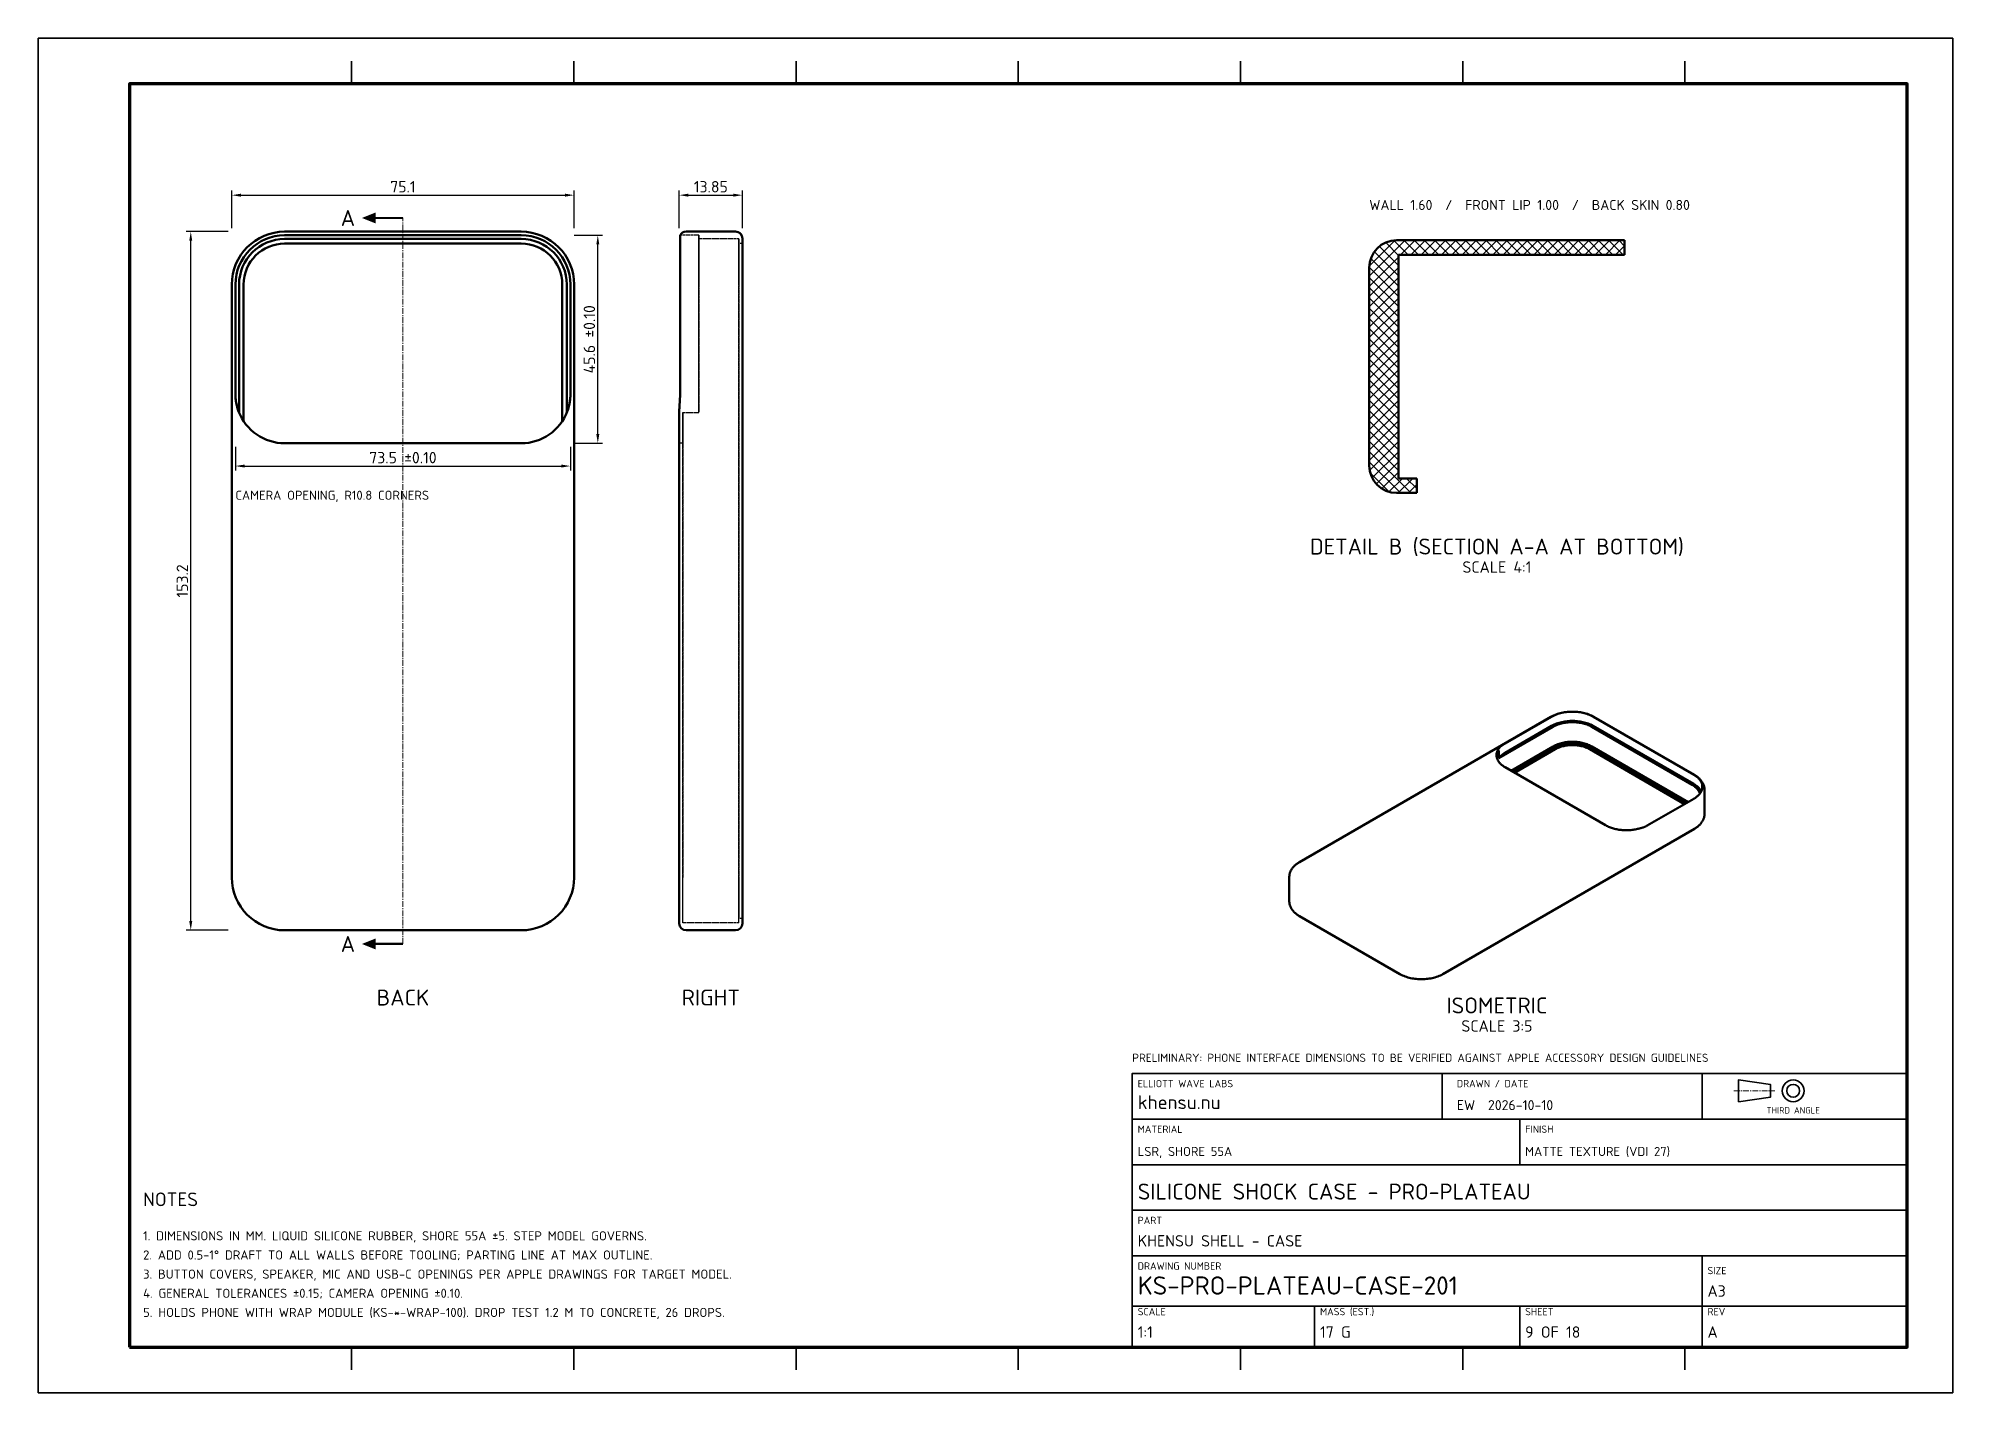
# Model space of a CAD drawing. Header units: millimetres. Extents: x 0 to 420, y 0 to 297.
import ezdxf
from ezdxf.enums import TextEntityAlignment as Align

# ---------------------------------------------------------------- set-up
doc = ezdxf.new("R2010")
doc.units = ezdxf.units.MM
doc.header["$LTSCALE"] = 0.4
doc.linetypes.add('CENTER', pattern=[5.08, 3.175, -0.635, 0.635, -0.635])
doc.linetypes.add('DASHED', pattern=[1.524, 1.27, -0.254])
for name, color, linetype, lineweight in [('BORDER', 7, 'CONTINUOUS', 70), ('CENTER', 1, 'CENTER', 18), ('DIM', 4, 'CONTINUOUS', 18), ('HATCH', 8, 'CONTINUOUS', 13), ('HIDDEN', 8, 'DASHED', 25), ('OUTLINE', 7, 'CONTINUOUS', 50), ('SECTION', 7, 'CONTINUOUS', 50), ('TEXT', 7, 'CONTINUOUS', 25), ('TITLE', 7, 'CONTINUOUS', 35)]:
    doc.layers.add(name, color=color, linetype=linetype, lineweight=lineweight)
doc.styles.add('KHENSU', font='isocpeur.ttf')
doc.dimstyles.new('KHENSU', dxfattribs={"dimtxt": 2.5, "dimasz": 2, "dimexe": 1, "dimexo": 0.8, "dimgap": 0.6, "dimtad": 1, "dimdsep": 46, "dimtxsty": 'KHENSU', "dimcen": -1.5, "dimclrd": 4, "dimclre": 4, "dimclrt": 7, "dimazin": 3, "dimtfac": 1, "dimtmove": 2, "dimatfit": 3})

msp = doc.modelspace()

# ---------------------------------------------------------------- texts
at = {"layer": 'TEXT', "style": 'KHENSU'}
for s, height, p in [('WALL 1.60  /  FRONT LIP 1.00  /  BACK SKIN 0.80', 2.2, (292, 258.7)), ('CAMERA OPENING, R10.8 CORNERS', 2, (43.25, 195.2)), ('khensu.nu', 3, (241.2, 61.3)), ('EW  2026-10-10', 2.2, (311.2, 61.3)), ('LSR, SHORE 55A', 2, (241.2, 51.3)), ('MATTE TEXTURE (VDI 27)', 2, (326.2, 51.3)), ('NOTES', 3, (23, 40)), ('SILICONE SHOCK CASE - PRO-PLATEAU', 3.5, (241.2, 41.3)), ('1. DIMENSIONS IN MM. LIQUID SILICONE RUBBER, SHORE 55A %%p5. STEP MODEL GOVERNS.', 2, (23, 32.8)), ('KHENSU SHELL - CASE', 2.5, (241.2, 31.3)), ('2. ADD 0.5-1%%d DRAFT TO ALL WALLS BEFORE TOOLING; PARTING LINE AT MAX OUTLINE.', 2, (23, 28.6)), ('3. BUTTON COVERS, SPEAKER, MIC AND USB-C OPENINGS PER APPLE DRAWINGS FOR TARGET MODEL.', 2, (23, 24.4)), ('KS-PRO-PLATEAU-CASE-201', 4, (241.2, 20.3)), ('4. GENERAL TOLERANCES %%p0.15; CAMERA OPENING %%p0.10.', 2, (23, 20.2)), ('A3', 2.5, (366.2, 20.3)), ('5. HOLDS PHONE WITH WRAP MODULE (KS-*-WRAP-100). DROP TEST 1.2 M TO CONCRETE, 26 DROPS.', 2, (23, 16)), ('1:1', 2.5, (241.2, 11.3)), ('17 G', 2.5, (281.2, 11.3)), ('9 OF 18', 2.5, (326.2, 11.3)), ('A', 2.5, (366.2, 11.3))]:
    msp.add_text(s, height=height, dxfattribs=at).set_placement(p, align=Align.BOTTOM_LEFT)
for p in [(69.5, 257.6), (69.5, 98.4)]:
    msp.add_text('A', height=3.5, dxfattribs=at).set_placement(p, align=Align.MIDDLE_RIGHT)
for s, height, p in [('DETAIL B (SECTION A-A AT BOTTOM)', 3.5, (320, 187.3)), ('SCALE 4:1', 2.5, (320, 182.3)), ('BACK', 3.5, (80, 88.4)), ('RIGHT', 3.5, (147.55, 88.4)), ('ISOMETRIC', 3.5, (320, 86.665)), ('SCALE 3:5', 2.5, (320, 81.665))]:
    msp.add_text(s, height=height, dxfattribs=at).set_placement(p, align=Align.TOP_CENTER)
at = {"layer": 'TITLE', "style": 'KHENSU'}
for s, height, p in [('PRELIMINARY: PHONE INTERFACE DIMENSIONS TO BE VERIFIED AGAINST APPLE ACCESSORY DESIGN GUIDELINES', 1.8, (240, 72)), ('ELLIOTT WAVE LABS', 1.6, (241.2, 66.5)), ('DRAWN / DATE', 1.6, (311.2, 66.5)), ('MATERIAL', 1.6, (241.2, 56.5)), ('FINISH', 1.6, (326.2, 56.5)), ('PART', 1.6, (241.2, 36.5)), ('DRAWING NUMBER', 1.6, (241.2, 26.5)), ('SIZE', 1.6, (366.2, 25.5)), ('SCALE', 1.6, (241.2, 16.5)), ('MASS (EST.)', 1.6, (281.2, 16.5)), ('SHEET', 1.6, (326.2, 16.5)), ('REV', 1.6, (366.2, 16.5))]:
    msp.add_text(s, height=height, dxfattribs=at).set_placement(p, align=Align.BOTTOM_LEFT)
msp.add_text('THIRD ANGLE', height=1.4, dxfattribs=at).set_placement((385, 60.8), align=Align.BOTTOM_CENTER)

# ---------------------------------------------------------------- dimensions: what is measured, and where the dimension line sits
at = {"layer": 'DIM'}
for base, p1, p2 in [((42.45, 262.6), (42.45, 254.6), (117.55, 254.6)), ((140.625, 262.6), (140.625, 254.6), (154.475, 254.6))]:
    msp.add_linear_dim(base=base, p1=p1, p2=p2, dimstyle='KHENSU', override={"dimlfac": 1}, dxfattribs=at).render()
msp.add_linear_dim(base=(33.45, 101.4), p1=(42.45, 101.4), p2=(42.45, 254.6), angle=90, dimstyle='KHENSU', override={"dimlfac": 1}, dxfattribs=at).render()
msp.add_linear_dim(base=(122.75, 208.2), p1=(116.75, 208.2), p2=(116.75, 253.8), angle=90, text='<> %%p0.10', dimstyle='KHENSU', override={"dimlfac": 1}, dxfattribs=at).render()
msp.add_linear_dim(base=(43.25, 203.2), p1=(43.25, 208.2), p2=(116.75, 208.2), text='<> %%p0.10', dimstyle='KHENSU', override={"dimlfac": 1}, dxfattribs=at).render()

# ---------------------------------------------------------------- hatches: boundary and pattern name
at = {"layer": 'HATCH'}
h = msp.add_hatch(dxfattribs=at)
h.set_pattern_fill('ANSI37', color=8, scale=0.5)
h.paths.add_polyline_path([(348, 252.7), (348, 252.03), (348, 251.361), (348, 250.691), (348, 250.022), (347.852, 249.5), (347.183, 249.5), (346.513, 249.5), (345.843, 249.5), (345.174, 249.5), (344.504, 249.5), (343.835, 249.5), (343.165, 249.5), (342.495, 249.5), (341.826, 249.5), (341.156, 249.5), (340.487, 249.5), (339.817, 249.5), (339.148, 249.5), (338.478, 249.5), (337.808, 249.5), (337.139, 249.5), (336.469, 249.5), (335.8, 249.5), (335.13, 249.5), (334.46, 249.5), (333.791, 249.5), (333.121, 249.5), (332.452, 249.5), (331.782, 249.5), (331.113, 249.5), (330.443, 249.5), (329.773, 249.5), (329.104, 249.5), (328.434, 249.5), (327.765, 249.5), (327.095, 249.5), (326.425, 249.5), (325.756, 249.5), (325.086, 249.5), (324.417, 249.5), (323.747, 249.5), (323.078, 249.5), (322.408, 249.5), (321.738, 249.5), (321.069, 249.5), (320.399, 249.5), (319.73, 249.5), (319.06, 249.5), (318.39, 249.5), (317.721, 249.5), (317.051, 249.5), (316.382, 249.5), (315.712, 249.5), (315.043, 249.5), (314.373, 249.5), (313.703, 249.5), (313.034, 249.5), (312.364, 249.5), (311.695, 249.5), (311.025, 249.5), (310.355, 249.5), (309.686, 249.5), (309.016, 249.5), (308.347, 249.5), (307.677, 249.5), (307.008, 249.5), (306.338, 249.5), (305.668, 249.5), (304.999, 249.5), (304.329, 249.5), (303.66, 249.5), (302.99, 249.5), (302.32, 249.5), (301.651, 249.5), (300.981, 249.5), (300.312, 249.5), (299.642, 249.5), (298.973, 249.5), (298.4, 249.403), (298.4, 248.733), (298.4, 248.064), (298.4, 247.394), (298.4, 246.725), (298.4, 246.055), (298.4, 245.385), (298.4, 244.716), (298.4, 244.046), (298.4, 243.377), (298.4, 242.707), (298.4, 242.038), (298.4, 241.368), (298.4, 240.698), (298.4, 240.029), (298.4, 239.359), (298.4, 238.69), (298.4, 238.02), (298.4, 237.35), (298.4, 236.681), (298.4, 236.011), (298.4, 235.342), (298.4, 234.672), (298.4, 234.003), (298.4, 233.333), (298.4, 232.663), (298.4, 231.994), (298.4, 231.324), (298.4, 230.655), (298.4, 229.985), (298.4, 229.315), (298.4, 228.646), (298.4, 227.976), (298.4, 227.307), (298.4, 226.637), (298.4, 225.968), (298.4, 225.298), (298.4, 224.628), (298.4, 223.959), (298.4, 223.289), (298.4, 222.62), (298.4, 221.95), (298.4, 221.28), (298.4, 220.611), (298.4, 219.941), (298.4, 219.272), (298.4, 218.602), (298.4, 217.933), (298.4, 217.263), (298.4, 216.593), (298.4, 215.924), (298.4, 215.254), (298.4, 214.585), (298.4, 213.915), (298.4, 213.245), (298.4, 212.576), (298.4, 211.906), (298.4, 211.237), (298.4, 210.567), (298.4, 209.898), (298.4, 209.228), (298.4, 208.558), (298.4, 207.889), (298.4, 207.219), (298.4, 206.55), (298.4, 205.88), (298.4, 205.21), (298.4, 204.541), (298.4, 203.871), (298.4, 203.202), (298.4, 202.532), (298.4, 201.863), (298.4, 201.193), (298.4, 200.523), (299.046, 200.5), (299.716, 200.5), (300.385, 200.5), (301.055, 200.5), (301.725, 200.5), (302.394, 200.5), (302.4, 199.836), (302.4, 199.167), (302.4, 198.497), (302.4, 197.828), (302.258, 197.3), (301.588, 197.3), (300.919, 197.3), (300.249, 197.3), (299.58, 197.3), (298.91, 197.3), (298.24, 197.3), (297.571, 197.315), (296.907, 197.4), (296.257, 197.559), (295.629, 197.789), (295.03, 198.087), (294.468, 198.45), (293.949, 198.874), (293.482, 199.352), (293.07, 199.88), (292.72, 200.45), (292.435, 201.056), (292.22, 201.69), (292.077, 202.343), (292.007, 203.009), (292, 203.679), (292, 204.348), (292, 205.018), (292, 205.687), (292, 206.357), (292, 207.026), (292, 207.696), (292, 208.366), (292, 209.035), (292, 209.705), (292, 210.374), (292, 211.044), (292, 211.714), (292, 212.383), (292, 213.053), (292, 213.722), (292, 214.392), (292, 215.061), (292, 215.731), (292, 216.401), (292, 217.07), (292, 217.74), (292, 218.409), (292, 219.079), (292, 219.749), (292, 220.418), (292, 221.088), (292, 221.757), (292, 222.427), (292, 223.096), (292, 223.766), (292, 224.436), (292, 225.105), (292, 225.775), (292, 226.444), (292, 227.114), (292, 227.784), (292, 228.453), (292, 229.123), (292, 229.792), (292, 230.462), (292, 231.131), (292, 231.801), (292, 232.471), (292, 233.14), (292, 233.81), (292, 234.479), (292, 235.149), (292, 235.819), (292, 236.488), (292, 237.158), (292, 237.827), (292, 238.497), (292, 239.166), (292, 239.836), (292, 240.506), (292, 241.175), (292, 241.845), (292, 242.514), (292, 243.184), (292, 243.854), (292, 244.523), (292, 245.193), (292, 245.862), (292, 246.532), (292.021, 247.201), (292.114, 247.864), (292.28, 248.512), (292.517, 249.138), (292.823, 249.733), (293.193, 250.291), (293.623, 250.804), (294.107, 251.266), (294.64, 251.671), (295.214, 252.014), (295.823, 252.291), (296.46, 252.499), (297.115, 252.634), (297.781, 252.696), (298.451, 252.7), (299.12, 252.7), (299.79, 252.7), (300.46, 252.7), (301.129, 252.7), (301.799, 252.7), (302.468, 252.7), (303.138, 252.7), (303.808, 252.7), (304.477, 252.7), (305.147, 252.7), (305.816, 252.7), (306.486, 252.7), (307.155, 252.7), (307.825, 252.7), (308.495, 252.7), (309.164, 252.7), (309.834, 252.7), (310.503, 252.7), (311.173, 252.7), (311.843, 252.7), (312.512, 252.7), (313.182, 252.7), (313.851, 252.7), (314.521, 252.7), (315.19, 252.7), (315.86, 252.7), (316.53, 252.7), (317.199, 252.7), (317.869, 252.7), (318.538, 252.7), (319.208, 252.7), (319.878, 252.7), (320.547, 252.7), (321.217, 252.7), (321.886, 252.7), (322.556, 252.7), (323.225, 252.7), (323.895, 252.7), (324.565, 252.7), (325.234, 252.7), (325.904, 252.7), (326.573, 252.7), (327.243, 252.7), (327.913, 252.7), (328.582, 252.7), (329.252, 252.7), (329.921, 252.7), (330.591, 252.7), (331.26, 252.7), (331.93, 252.7), (332.6, 252.7), (333.269, 252.7), (333.939, 252.7), (334.608, 252.7), (335.278, 252.7), (335.948, 252.7), (336.617, 252.7), (337.287, 252.7), (337.956, 252.7), (338.626, 252.7), (339.295, 252.7), (339.965, 252.7), (340.635, 252.7), (341.304, 252.7), (341.974, 252.7), (342.643, 252.7), (343.313, 252.7), (343.983, 252.7), (344.652, 252.7), (345.322, 252.7), (345.991, 252.7), (346.661, 252.7), (347.33, 252.7), (348, 252.7)])

# ---------------------------------------------------------------- linework, layer by layer
at = {"layer": 'BORDER'}
msp.add_lwpolyline([(20, 10), (410, 10), (410, 287), (20, 287)], close=True, dxfattribs=at)
at = {"layer": 'CENTER'}
for p, q in [((80, 98.4), (80, 257.6)), ((372, 66.2), (381, 66.2))]:
    msp.add_line(p, q, dxfattribs=at)
at = {"layer": 'HIDDEN'}
for p, q in [((144.925, 253.8), (140.798, 253.8)), ((144.925, 253.8), (140.798, 253.8)), ((152.975, 254.6), (142.125, 254.6)), ((153.675, 253), (144.925, 253)), ((153.675, 253), (144.925, 253)), ((154.475, 252), (153.675, 252)), ((154.475, 252), (153.675, 252)), ((140.798, 243), (140.798, 219)), ((144.925, 243), (144.925, 219)), ((144.925, 243), (144.925, 214.921)), ((144.925, 219), (144.925, 243)), ((144.925, 214.921), (144.925, 243)), ((153.675, 243), (153.675, 113)), ((153.675, 113), (153.675, 243)), ((153.675, 243), (153.675, 113)), ((153.675, 113), (153.675, 243)), ((154.475, 243), (154.475, 113)), ((154.475, 243), (154.475, 113)), ((154.475, 113), (154.475, 243)), ((140.625, 215.175), (140.625, 113)), ((141.425, 214.921), (144.925, 214.921)), ((141.425, 214.921), (144.925, 214.921)), ((141.425, 214.921), (141.425, 113)), ((141.425, 113), (141.425, 214.921)), ((141.425, 208.2), (140.625, 208.2)), ((141.425, 208.2), (140.625, 208.2)), ((153.675, 103), (141.425, 103)), ((153.675, 103), (141.425, 103)), ((152.975, 101.4), (142.125, 101.4)), ((154.475, 104), (153.675, 104)), ((154.475, 104), (153.675, 104))]:
    msp.add_line(p, q, dxfattribs=at)
for points in [[(140.798, 253.8), (140.798, 253.452), (140.798, 253.103), (140.798, 252.755), (140.798, 252.406), (140.798, 252.058), (140.798, 251.71), (140.798, 251.361), (140.798, 251.013), (140.798, 250.665), (140.798, 250.316), (140.798, 249.968), (140.798, 249.619), (140.798, 249.271), (140.798, 248.923), (140.798, 248.574), (140.798, 248.226), (140.798, 247.877), (140.798, 247.529), (140.798, 247.181), (140.798, 246.832), (140.798, 246.484), (140.798, 246.135), (140.798, 245.787), (140.798, 245.439), (140.798, 245.09), (140.798, 244.742), (140.798, 244.394), (140.798, 244.045), (140.798, 243.697), (140.798, 243.348), (140.798, 243)], [(144.925, 253.8), (144.925, 253.452), (144.925, 253.103), (144.925, 252.755), (144.925, 252.406), (144.925, 252.058), (144.925, 251.71), (144.925, 251.361), (144.925, 251.013), (144.925, 250.665), (144.925, 250.316), (144.925, 249.968), (144.925, 249.619), (144.925, 249.271), (144.925, 248.923), (144.925, 248.574), (144.925, 248.226), (144.925, 247.877), (144.925, 247.529), (144.925, 247.181), (144.925, 246.832), (144.925, 246.484), (144.925, 246.135), (144.925, 245.787), (144.925, 245.439), (144.925, 245.09), (144.925, 244.742), (144.925, 244.394), (144.925, 244.045), (144.925, 243.697), (144.925, 243.348), (144.925, 243)], [(144.925, 243), (144.925, 243.348), (144.925, 243.697), (144.925, 244.045), (144.925, 244.394), (144.925, 244.742), (144.925, 245.09), (144.925, 245.439), (144.925, 245.787), (144.925, 246.135), (144.925, 246.484), (144.925, 246.832), (144.925, 247.181), (144.925, 247.529), (144.925, 247.877), (144.925, 248.226), (144.925, 248.574), (144.925, 248.923), (144.925, 249.271), (144.925, 249.619), (144.925, 249.968), (144.925, 250.316), (144.925, 250.665), (144.925, 251.013), (144.925, 251.361), (144.925, 251.71), (144.925, 252.058), (144.925, 252.406), (144.925, 252.755), (144.925, 253.103), (144.925, 253.452), (144.925, 253.8)], [(144.925, 253), (144.925, 252.677), (144.925, 252.355), (144.925, 252.032), (144.925, 251.71), (144.925, 251.387), (144.925, 251.065), (144.925, 250.742), (144.925, 250.419), (144.925, 250.097), (144.925, 249.774), (144.925, 249.452), (144.925, 249.129), (144.925, 248.806), (144.925, 248.484), (144.925, 248.161), (144.925, 247.839), (144.925, 247.516), (144.925, 247.194), (144.925, 246.871), (144.925, 246.548), (144.925, 246.226), (144.925, 245.903), (144.925, 245.581), (144.925, 245.258), (144.925, 244.935), (144.925, 244.613), (144.925, 244.29), (144.925, 243.968), (144.925, 243.645), (144.925, 243.323), (144.925, 243)], [(144.925, 243), (144.925, 243.323), (144.925, 243.645), (144.925, 243.968), (144.925, 244.29), (144.925, 244.613), (144.925, 244.935), (144.925, 245.258), (144.925, 245.581), (144.925, 245.903), (144.925, 246.226), (144.925, 246.548), (144.925, 246.871), (144.925, 247.194), (144.925, 247.516), (144.925, 247.839), (144.925, 248.161), (144.925, 248.484), (144.925, 248.806), (144.925, 249.129), (144.925, 249.452), (144.925, 249.774), (144.925, 250.097), (144.925, 250.419), (144.925, 250.742), (144.925, 251.065), (144.925, 251.387), (144.925, 251.71), (144.925, 252.032), (144.925, 252.355), (144.925, 252.677), (144.925, 253)], [(153.675, 253), (153.675, 252.677), (153.675, 252.355), (153.675, 252.032), (153.675, 251.71), (153.675, 251.387), (153.675, 251.065), (153.675, 250.742), (153.675, 250.419), (153.675, 250.097), (153.675, 249.774), (153.675, 249.452), (153.675, 249.129), (153.675, 248.806), (153.675, 248.484), (153.675, 248.161), (153.675, 247.839), (153.675, 247.516), (153.675, 247.194), (153.675, 246.871), (153.675, 246.548), (153.675, 246.226), (153.675, 245.903), (153.675, 245.581), (153.675, 245.258), (153.675, 244.935), (153.675, 244.613), (153.675, 244.29), (153.675, 243.968), (153.675, 243.645), (153.675, 243.323), (153.675, 243)], [(153.675, 243), (153.675, 243.323), (153.675, 243.645), (153.675, 243.968), (153.675, 244.29), (153.675, 244.613), (153.675, 244.935), (153.675, 245.258), (153.675, 245.581), (153.675, 245.903), (153.675, 246.226), (153.675, 246.548), (153.675, 246.871), (153.675, 247.194), (153.675, 247.516), (153.675, 247.839), (153.675, 248.161), (153.675, 248.484), (153.675, 248.806), (153.675, 249.129), (153.675, 249.452), (153.675, 249.774), (153.675, 250.097), (153.675, 250.419), (153.675, 250.742), (153.675, 251.065), (153.675, 251.387), (153.675, 251.71), (153.675, 252.032), (153.675, 252.355), (153.675, 252.677), (153.675, 253)], [(153.675, 252), (153.675, 251.71), (153.675, 251.419), (153.675, 251.129), (153.675, 250.839), (153.675, 250.548), (153.675, 250.258), (153.675, 249.968), (153.675, 249.677), (153.675, 249.387), (153.675, 249.097), (153.675, 248.806), (153.675, 248.516), (153.675, 248.226), (153.675, 247.935), (153.675, 247.645), (153.675, 247.355), (153.675, 247.065), (153.675, 246.774), (153.675, 246.484), (153.675, 246.194), (153.675, 245.903), (153.675, 245.613), (153.675, 245.323), (153.675, 245.032), (153.675, 244.742), (153.675, 244.452), (153.675, 244.161), (153.675, 243.871), (153.675, 243.581), (153.675, 243.29), (153.675, 243)], [(153.675, 243), (153.675, 243.29), (153.675, 243.581), (153.675, 243.871), (153.675, 244.161), (153.675, 244.452), (153.675, 244.742), (153.675, 245.032), (153.675, 245.323), (153.675, 245.613), (153.675, 245.903), (153.675, 246.194), (153.675, 246.484), (153.675, 246.774), (153.675, 247.065), (153.675, 247.355), (153.675, 247.645), (153.675, 247.935), (153.675, 248.226), (153.675, 248.516), (153.675, 248.806), (153.675, 249.097), (153.675, 249.387), (153.675, 249.677), (153.675, 249.968), (153.675, 250.258), (153.675, 250.548), (153.675, 250.839), (153.675, 251.129), (153.675, 251.419), (153.675, 251.71), (153.675, 252)], [(154.475, 253.1), (154.475, 252.774), (154.475, 252.448), (154.475, 252.123), (154.475, 251.797), (154.475, 251.471), (154.475, 251.145), (154.475, 250.819), (154.475, 250.494), (154.475, 250.168), (154.475, 249.842), (154.475, 249.516), (154.475, 249.19), (154.475, 248.865), (154.475, 248.539), (154.475, 248.213), (154.475, 247.887), (154.475, 247.561), (154.475, 247.235), (154.475, 246.91), (154.475, 246.584), (154.475, 246.258), (154.475, 245.932), (154.475, 245.606), (154.475, 245.281), (154.475, 244.955), (154.475, 244.629), (154.475, 244.303), (154.475, 243.977), (154.475, 243.652), (154.475, 243.326), (154.475, 243)], [(154.475, 252), (154.475, 251.71), (154.475, 251.419), (154.475, 251.129), (154.475, 250.839), (154.475, 250.548), (154.475, 250.258), (154.475, 249.968), (154.475, 249.677), (154.475, 249.387), (154.475, 249.097), (154.475, 248.806), (154.475, 248.516), (154.475, 248.226), (154.475, 247.935), (154.475, 247.645), (154.475, 247.355), (154.475, 247.065), (154.475, 246.774), (154.475, 246.484), (154.475, 246.194), (154.475, 245.903), (154.475, 245.613), (154.475, 245.323), (154.475, 245.032), (154.475, 244.742), (154.475, 244.452), (154.475, 244.161), (154.475, 243.871), (154.475, 243.581), (154.475, 243.29), (154.475, 243)], [(154.475, 243), (154.475, 243.29), (154.475, 243.581), (154.475, 243.871), (154.475, 244.161), (154.475, 244.452), (154.475, 244.742), (154.475, 245.032), (154.475, 245.323), (154.475, 245.613), (154.475, 245.903), (154.475, 246.194), (154.475, 246.484), (154.475, 246.774), (154.475, 247.065), (154.475, 247.355), (154.475, 247.645), (154.475, 247.935), (154.475, 248.226), (154.475, 248.516), (154.475, 248.806), (154.475, 249.097), (154.475, 249.387), (154.475, 249.677), (154.475, 249.968), (154.475, 250.258), (154.475, 250.548), (154.475, 250.839), (154.475, 251.129), (154.475, 251.419), (154.475, 251.71), (154.475, 252)], [(144.925, 214.921), (144.925, 215.052), (144.925, 215.184), (144.925, 215.316), (144.925, 215.447), (144.925, 215.579), (144.925, 215.71), (144.925, 215.842), (144.925, 215.973), (144.925, 216.105), (144.925, 216.237), (144.925, 216.368), (144.925, 216.5), (144.925, 216.631), (144.925, 216.763), (144.925, 216.895), (144.925, 217.026), (144.925, 217.158), (144.925, 217.289), (144.925, 217.421), (144.925, 217.553), (144.925, 217.684), (144.925, 217.816), (144.925, 217.947), (144.925, 218.079), (144.925, 218.21), (144.925, 218.342), (144.925, 218.474), (144.925, 218.605), (144.925, 218.737), (144.925, 218.868), (144.925, 219)], [(144.925, 214.921), (144.925, 215.052), (144.925, 215.184), (144.925, 215.316), (144.925, 215.447), (144.925, 215.579), (144.925, 215.71), (144.925, 215.842), (144.925, 215.973), (144.925, 216.105), (144.925, 216.237), (144.925, 216.368), (144.925, 216.5), (144.925, 216.631), (144.925, 216.763), (144.925, 216.895), (144.925, 217.026), (144.925, 217.158), (144.925, 217.289), (144.925, 217.421), (144.925, 217.553), (144.925, 217.684), (144.925, 217.816), (144.925, 217.947), (144.925, 218.079), (144.925, 218.21), (144.925, 218.342), (144.925, 218.474), (144.925, 218.605), (144.925, 218.737), (144.925, 218.868), (144.925, 219)], [(140.625, 215.175), (140.625, 214.95), (140.625, 214.725), (140.625, 214.5), (140.625, 214.275), (140.625, 214.05), (140.625, 213.825), (140.625, 213.6), (140.625, 213.375), (140.625, 213.15), (140.625, 212.925), (140.625, 212.7), (140.625, 212.475), (140.625, 212.25), (140.625, 212.025), (140.625, 211.8), (140.625, 211.575), (140.625, 211.35), (140.625, 211.125), (140.625, 210.9), (140.625, 210.675), (140.625, 210.45), (140.625, 210.225), (140.625, 210), (140.625, 209.775), (140.625, 209.55), (140.625, 209.325), (140.625, 209.1), (140.625, 208.875), (140.625, 208.65), (140.625, 208.425), (140.625, 208.2)], [(141.425, 208.2), (141.425, 208.417), (141.425, 208.634), (141.425, 208.85), (141.425, 209.067), (141.425, 209.284), (141.425, 209.501), (141.425, 209.718), (141.425, 209.934), (141.425, 210.151), (141.425, 210.368), (141.425, 210.585), (141.425, 210.802), (141.425, 211.018), (141.425, 211.235), (141.425, 211.452), (141.425, 211.669), (141.425, 211.886), (141.425, 212.102), (141.425, 212.319), (141.425, 212.536), (141.425, 212.753), (141.425, 212.97), (141.425, 213.186), (141.425, 213.403), (141.425, 213.62), (141.425, 213.837), (141.425, 214.054), (141.425, 214.27), (141.425, 214.487), (141.425, 214.704), (141.425, 214.921)], [(141.425, 214.921), (141.425, 214.704), (141.425, 214.487), (141.425, 214.27), (141.425, 214.054), (141.425, 213.837), (141.425, 213.62), (141.425, 213.403), (141.425, 213.186), (141.425, 212.97), (141.425, 212.753), (141.425, 212.536), (141.425, 212.319), (141.425, 212.102), (141.425, 211.886), (141.425, 211.669), (141.425, 211.452), (141.425, 211.235), (141.425, 211.018), (141.425, 210.802), (141.425, 210.585), (141.425, 210.368), (141.425, 210.151), (141.425, 209.934), (141.425, 209.718), (141.425, 209.501), (141.425, 209.284), (141.425, 209.067), (141.425, 208.85), (141.425, 208.634), (141.425, 208.417), (141.425, 208.2)], [(140.625, 113), (140.625, 112.674), (140.625, 112.348), (140.625, 112.023), (140.625, 111.697), (140.625, 111.371), (140.625, 111.045), (140.625, 110.719), (140.625, 110.394), (140.625, 110.068), (140.625, 109.742), (140.625, 109.416), (140.625, 109.09), (140.625, 108.765), (140.625, 108.439), (140.625, 108.113), (140.625, 107.787), (140.625, 107.461), (140.625, 107.135), (140.625, 106.81), (140.625, 106.484), (140.625, 106.158), (140.625, 105.832), (140.625, 105.506), (140.625, 105.181), (140.625, 104.855), (140.625, 104.529), (140.625, 104.203), (140.625, 103.877), (140.625, 103.552), (140.625, 103.226), (140.625, 102.9)], [(141.425, 103), (141.425, 103.323), (141.425, 103.645), (141.425, 103.968), (141.425, 104.29), (141.425, 104.613), (141.425, 104.935), (141.425, 105.258), (141.425, 105.581), (141.425, 105.903), (141.425, 106.226), (141.425, 106.548), (141.425, 106.871), (141.425, 107.194), (141.425, 107.516), (141.425, 107.839), (141.425, 108.161), (141.425, 108.484), (141.425, 108.806), (141.425, 109.129), (141.425, 109.452), (141.425, 109.774), (141.425, 110.097), (141.425, 110.419), (141.425, 110.742), (141.425, 111.065), (141.425, 111.387), (141.425, 111.71), (141.425, 112.032), (141.425, 112.355), (141.425, 112.677), (141.425, 113)], [(141.425, 103), (141.425, 103.323), (141.425, 103.645), (141.425, 103.968), (141.425, 104.29), (141.425, 104.613), (141.425, 104.935), (141.425, 105.258), (141.425, 105.581), (141.425, 105.903), (141.425, 106.226), (141.425, 106.548), (141.425, 106.871), (141.425, 107.194), (141.425, 107.516), (141.425, 107.839), (141.425, 108.161), (141.425, 108.484), (141.425, 108.806), (141.425, 109.129), (141.425, 109.452), (141.425, 109.774), (141.425, 110.097), (141.425, 110.419), (141.425, 110.742), (141.425, 111.065), (141.425, 111.387), (141.425, 111.71), (141.425, 112.032), (141.425, 112.355), (141.425, 112.677), (141.425, 113)], [(153.675, 113), (153.675, 112.71), (153.675, 112.419), (153.675, 112.129), (153.675, 111.839), (153.675, 111.548), (153.675, 111.258), (153.675, 110.968), (153.675, 110.677), (153.675, 110.387), (153.675, 110.097), (153.675, 109.806), (153.675, 109.516), (153.675, 109.226), (153.675, 108.935), (153.675, 108.645), (153.675, 108.355), (153.675, 108.065), (153.675, 107.774), (153.675, 107.484), (153.675, 107.194), (153.675, 106.903), (153.675, 106.613), (153.675, 106.323), (153.675, 106.032), (153.675, 105.742), (153.675, 105.452), (153.675, 105.161), (153.675, 104.871), (153.675, 104.581), (153.675, 104.29), (153.675, 104)], [(153.675, 104), (153.675, 104.29), (153.675, 104.581), (153.675, 104.871), (153.675, 105.161), (153.675, 105.452), (153.675, 105.742), (153.675, 106.032), (153.675, 106.323), (153.675, 106.613), (153.675, 106.903), (153.675, 107.194), (153.675, 107.484), (153.675, 107.774), (153.675, 108.065), (153.675, 108.355), (153.675, 108.645), (153.675, 108.935), (153.675, 109.226), (153.675, 109.516), (153.675, 109.806), (153.675, 110.097), (153.675, 110.387), (153.675, 110.677), (153.675, 110.968), (153.675, 111.258), (153.675, 111.548), (153.675, 111.839), (153.675, 112.129), (153.675, 112.419), (153.675, 112.71), (153.675, 113)], [(153.675, 103), (153.675, 103.323), (153.675, 103.645), (153.675, 103.968), (153.675, 104.29), (153.675, 104.613), (153.675, 104.935), (153.675, 105.258), (153.675, 105.581), (153.675, 105.903), (153.675, 106.226), (153.675, 106.548), (153.675, 106.871), (153.675, 107.194), (153.675, 107.516), (153.675, 107.839), (153.675, 108.161), (153.675, 108.484), (153.675, 108.806), (153.675, 109.129), (153.675, 109.452), (153.675, 109.774), (153.675, 110.097), (153.675, 110.419), (153.675, 110.742), (153.675, 111.065), (153.675, 111.387), (153.675, 111.71), (153.675, 112.032), (153.675, 112.355), (153.675, 112.677), (153.675, 113)], [(153.675, 103), (153.675, 103.323), (153.675, 103.645), (153.675, 103.968), (153.675, 104.29), (153.675, 104.613), (153.675, 104.935), (153.675, 105.258), (153.675, 105.581), (153.675, 105.903), (153.675, 106.226), (153.675, 106.548), (153.675, 106.871), (153.675, 107.194), (153.675, 107.516), (153.675, 107.839), (153.675, 108.161), (153.675, 108.484), (153.675, 108.806), (153.675, 109.129), (153.675, 109.452), (153.675, 109.774), (153.675, 110.097), (153.675, 110.419), (153.675, 110.742), (153.675, 111.065), (153.675, 111.387), (153.675, 111.71), (153.675, 112.032), (153.675, 112.355), (153.675, 112.677), (153.675, 113)], [(154.475, 113), (154.475, 112.674), (154.475, 112.348), (154.475, 112.023), (154.475, 111.697), (154.475, 111.371), (154.475, 111.045), (154.475, 110.719), (154.475, 110.394), (154.475, 110.068), (154.475, 109.742), (154.475, 109.416), (154.475, 109.09), (154.475, 108.765), (154.475, 108.439), (154.475, 108.113), (154.475, 107.787), (154.475, 107.461), (154.475, 107.135), (154.475, 106.81), (154.475, 106.484), (154.475, 106.158), (154.475, 105.832), (154.475, 105.506), (154.475, 105.181), (154.475, 104.855), (154.475, 104.529), (154.475, 104.203), (154.475, 103.877), (154.475, 103.552), (154.475, 103.226), (154.475, 102.9)], [(154.475, 113), (154.475, 112.71), (154.475, 112.419), (154.475, 112.129), (154.475, 111.839), (154.475, 111.548), (154.475, 111.258), (154.475, 110.968), (154.475, 110.677), (154.475, 110.387), (154.475, 110.097), (154.475, 109.806), (154.475, 109.516), (154.475, 109.226), (154.475, 108.935), (154.475, 108.645), (154.475, 108.355), (154.475, 108.065), (154.475, 107.774), (154.475, 107.484), (154.475, 107.194), (154.475, 106.903), (154.475, 106.613), (154.475, 106.323), (154.475, 106.032), (154.475, 105.742), (154.475, 105.452), (154.475, 105.161), (154.475, 104.871), (154.475, 104.581), (154.475, 104.29), (154.475, 104)], [(154.475, 104), (154.475, 104.29), (154.475, 104.581), (154.475, 104.871), (154.475, 105.161), (154.475, 105.452), (154.475, 105.742), (154.475, 106.032), (154.475, 106.323), (154.475, 106.613), (154.475, 106.903), (154.475, 107.194), (154.475, 107.484), (154.475, 107.774), (154.475, 108.065), (154.475, 108.355), (154.475, 108.645), (154.475, 108.935), (154.475, 109.226), (154.475, 109.516), (154.475, 109.806), (154.475, 110.097), (154.475, 110.387), (154.475, 110.677), (154.475, 110.968), (154.475, 111.258), (154.475, 111.548), (154.475, 111.839), (154.475, 112.129), (154.475, 112.419), (154.475, 112.71), (154.475, 113)]]:
    msp.add_lwpolyline(points, dxfattribs=at)
for centre, start, end in [((142.125, 253.1), 90, 152.18186), ((152.975, 253.1), 0, 90), ((142.125, 102.9), 180, -90), ((152.975, 102.9), -90, 0)]:
    msp.add_arc(centre, 1.5, start, end, dxfattribs=at)
at = {"layer": 'OUTLINE'}
for p, q in [((105.95, 254.6), (54.05, 254.6)), ((105.95, 254.6), (54.05, 254.6)), ((105.95, 253.8), (54.05, 253.8)), ((105.95, 253), (54.05, 253)), ((54.05, 252), (105.95, 252)), ((152.975, 254.6), (142.125, 254.6)), ((42.45, 243), (42.45, 113)), ((42.45, 243), (42.45, 113)), ((43.25, 243), (43.25, 219)), ((44.05, 243), (44.05, 214.921)), ((45.05, 213.03), (45.05, 243)), ((114.95, 243), (114.95, 213.03)), ((115.95, 214.921), (115.95, 243)), ((116.75, 219), (116.75, 243)), ((117.55, 113), (117.55, 243)), ((117.55, 113), (117.55, 243)), ((140.798, 219), (140.798, 243)), ((154.475, 113), (154.475, 243)), ((140.625, 113), (140.625, 215.175)), ((105.95, 208.2), (54.05, 208.2)), ((331.832, 148.189), (276.678, 116.346)), ((331.985, 148.231), (321.803, 142.352)), ((363.169, 135.518), (341.15, 148.231)), ((363.322, 135.476), (341.303, 148.189)), ((332.325, 146.014), (320.412, 139.136)), ((331.985, 146.21), (321.803, 140.331)), ((362.829, 133.301), (340.81, 146.014)), ((363.169, 133.497), (341.15, 146.21)), ((320.412, 140.85), (320.412, 139.136)), ((332.325, 141.727), (323.097, 136.399)), ((323.521, 136.154), (332.749, 141.482)), ((323.861, 135.958), (332.749, 141.09)), ((340.386, 141.482), (361.524, 129.278)), ((340.386, 141.09), (361.185, 129.082)), ((361.948, 129.523), (340.81, 141.727)), ((343.822, 124.434), (321.803, 137.146)), ((352.987, 124.349), (363.169, 130.227)), ((365.547, 132.223), (365.547, 126.908)), ((308.168, 91.811), (363.322, 123.654)), ((274.453, 113.092), (274.453, 107.777)), ((54.05, 101.4), (105.95, 101.4)), ((54.05, 101.4), (105.95, 101.4)), ((152.975, 101.4), (142.125, 101.4)), ((276.678, 104.524), (298.697, 91.811))]:
    msp.add_line(p, q, dxfattribs=at)
for points in [[(140.798, 243), (140.798, 243.348), (140.798, 243.697), (140.798, 244.045), (140.798, 244.394), (140.798, 244.742), (140.798, 245.09), (140.798, 245.439), (140.798, 245.787), (140.798, 246.135), (140.798, 246.484), (140.798, 246.832), (140.798, 247.181), (140.798, 247.529), (140.798, 247.877), (140.798, 248.226), (140.798, 248.574), (140.798, 248.923), (140.798, 249.271), (140.798, 249.619), (140.798, 249.968), (140.798, 250.316), (140.798, 250.665), (140.798, 251.013), (140.798, 251.361), (140.798, 251.71), (140.798, 252.058), (140.798, 252.406), (140.798, 252.755), (140.798, 253.103), (140.798, 253.452), (140.798, 253.8)], [(154.475, 243), (154.475, 243.326), (154.475, 243.652), (154.475, 243.977), (154.475, 244.303), (154.475, 244.629), (154.475, 244.955), (154.475, 245.281), (154.475, 245.606), (154.475, 245.932), (154.475, 246.258), (154.475, 246.584), (154.475, 246.91), (154.475, 247.235), (154.475, 247.561), (154.475, 247.887), (154.475, 248.213), (154.475, 248.539), (154.475, 248.865), (154.475, 249.19), (154.475, 249.516), (154.475, 249.842), (154.475, 250.168), (154.475, 250.494), (154.475, 250.819), (154.475, 251.145), (154.475, 251.471), (154.475, 251.797), (154.475, 252.123), (154.475, 252.448), (154.475, 252.774), (154.475, 253.1)], [(43.95, 215.175), (43.906, 215.293), (43.863, 215.412), (43.822, 215.531), (43.782, 215.651), (43.744, 215.771), (43.707, 215.892), (43.671, 216.013), (43.637, 216.134), (43.604, 216.256), (43.573, 216.378), (43.543, 216.5), (43.515, 216.623), (43.488, 216.746), (43.462, 216.87), (43.438, 216.994), (43.415, 217.118), (43.394, 217.242), (43.374, 217.367), (43.356, 217.491), (43.339, 217.616), (43.324, 217.742), (43.31, 217.867), (43.297, 217.992), (43.286, 218.118), (43.277, 218.244), (43.268, 218.37), (43.262, 218.496), (43.257, 218.622), (43.253, 218.748), (43.251, 218.874), (43.25, 219)], [(116.05, 215.175), (116.094, 215.293), (116.137, 215.412), (116.178, 215.531), (116.218, 215.651), (116.256, 215.771), (116.293, 215.892), (116.329, 216.013), (116.363, 216.134), (116.396, 216.256), (116.427, 216.378), (116.457, 216.5), (116.485, 216.623), (116.512, 216.746), (116.538, 216.87), (116.562, 216.994), (116.585, 217.118), (116.606, 217.242), (116.626, 217.367), (116.644, 217.491), (116.661, 217.616), (116.676, 217.742), (116.69, 217.867), (116.703, 217.992), (116.714, 218.118), (116.723, 218.244), (116.732, 218.37), (116.738, 218.496), (116.743, 218.622), (116.747, 218.748), (116.749, 218.874), (116.75, 219)], [(140.625, 215.175), (140.626, 215.299), (140.628, 215.422), (140.631, 215.546), (140.635, 215.669), (140.64, 215.793), (140.646, 215.916), (140.653, 216.039), (140.66, 216.163), (140.667, 216.286), (140.675, 216.409), (140.683, 216.532), (140.692, 216.656), (140.7, 216.779), (140.709, 216.902), (140.717, 217.025), (140.726, 217.149), (140.734, 217.272), (140.742, 217.395), (140.749, 217.519), (140.757, 217.642), (140.763, 217.765), (140.77, 217.889), (140.775, 218.012), (140.781, 218.135), (140.785, 218.259), (140.789, 218.382), (140.792, 218.506), (140.795, 218.629), (140.797, 218.753), (140.798, 218.876), (140.798, 219)], [(140.625, 215.175), (140.626, 215.299), (140.628, 215.422), (140.631, 215.546), (140.635, 215.669), (140.64, 215.793), (140.646, 215.916), (140.653, 216.039), (140.66, 216.163), (140.667, 216.286), (140.675, 216.409), (140.683, 216.532), (140.692, 216.656), (140.7, 216.779), (140.709, 216.902), (140.717, 217.025), (140.726, 217.149), (140.734, 217.272), (140.742, 217.395), (140.749, 217.519), (140.757, 217.642), (140.763, 217.765), (140.77, 217.889), (140.775, 218.012), (140.781, 218.135), (140.785, 218.259), (140.789, 218.382), (140.792, 218.506), (140.795, 218.629), (140.797, 218.753), (140.798, 218.876), (140.798, 219)], [(140.625, 208.2), (140.625, 208.425), (140.625, 208.65), (140.625, 208.875), (140.625, 209.1), (140.625, 209.325), (140.625, 209.55), (140.625, 209.775), (140.625, 210), (140.625, 210.225), (140.625, 210.45), (140.625, 210.675), (140.625, 210.9), (140.625, 211.125), (140.625, 211.35), (140.625, 211.575), (140.625, 211.8), (140.625, 212.025), (140.625, 212.25), (140.625, 212.475), (140.625, 212.7), (140.625, 212.925), (140.625, 213.15), (140.625, 213.375), (140.625, 213.6), (140.625, 213.825), (140.625, 214.05), (140.625, 214.275), (140.625, 214.5), (140.625, 214.725), (140.625, 214.95), (140.625, 215.175)], [(341.303, 148.189), (341.024, 148.342), (340.738, 148.481), (340.447, 148.609), (340.152, 148.725), (339.852, 148.83), (339.548, 148.924), (339.242, 149.008), (338.933, 149.081), (338.621, 149.145), (338.308, 149.199), (337.994, 149.244), (337.678, 149.28), (337.361, 149.307), (337.044, 149.325), (336.726, 149.333), (336.409, 149.333), (336.091, 149.325), (335.774, 149.307), (335.457, 149.28), (335.141, 149.244), (334.827, 149.199), (334.514, 149.145), (334.203, 149.081), (333.893, 149.008), (333.587, 148.924), (333.283, 148.83), (332.983, 148.725), (332.688, 148.609), (332.397, 148.481), (332.111, 148.342), (331.832, 148.189)], [(341.15, 148.231), (340.88, 148.378), (340.604, 148.513), (340.322, 148.635), (340.035, 148.746), (339.745, 148.846), (339.451, 148.936), (339.154, 149.016), (338.855, 149.086), (338.554, 149.147), (338.251, 149.199), (337.947, 149.241), (337.641, 149.275), (337.335, 149.301), (337.028, 149.317), (336.721, 149.326), (336.414, 149.326), (336.107, 149.317), (335.8, 149.301), (335.494, 149.275), (335.188, 149.241), (334.884, 149.199), (334.581, 149.147), (334.28, 149.086), (333.981, 149.016), (333.684, 148.936), (333.39, 148.846), (333.1, 148.746), (332.813, 148.635), (332.532, 148.513), (332.255, 148.378), (331.985, 148.231)], [(341.15, 146.21), (340.88, 146.357), (340.604, 146.491), (340.322, 146.613), (340.035, 146.725), (339.745, 146.825), (339.451, 146.915), (339.154, 146.994), (338.855, 147.064), (338.554, 147.125), (338.251, 147.177), (337.947, 147.22), (337.641, 147.254), (337.335, 147.279), (337.028, 147.296), (336.721, 147.304), (336.414, 147.304), (336.107, 147.296), (335.8, 147.279), (335.494, 147.254), (335.188, 147.22), (334.884, 147.177), (334.581, 147.125), (334.28, 147.064), (333.981, 146.994), (333.684, 146.915), (333.39, 146.825), (333.1, 146.725), (332.813, 146.613), (332.532, 146.491), (332.255, 146.357), (331.985, 146.21)], [(332.325, 146.014), (332.575, 146.15), (332.83, 146.274), (333.091, 146.388), (333.357, 146.49), (333.626, 146.583), (333.898, 146.666), (334.172, 146.74), (334.449, 146.805), (334.728, 146.861), (335.009, 146.909), (335.29, 146.949), (335.573, 146.98), (335.857, 147.004), (336.141, 147.019), (336.425, 147.027), (336.71, 147.027), (336.994, 147.019), (337.278, 147.004), (337.562, 146.98), (337.845, 146.949), (338.126, 146.909), (338.407, 146.861), (338.686, 146.805), (338.963, 146.74), (339.237, 146.666), (339.509, 146.583), (339.778, 146.49), (340.044, 146.388), (340.305, 146.274), (340.56, 146.15), (340.81, 146.014)], [(319.905, 139.792), (319.906, 139.846), (319.908, 139.9), (319.911, 139.953), (319.916, 140.007), (319.922, 140.061), (319.929, 140.114), (319.938, 140.167), (319.948, 140.22), (319.959, 140.273), (319.971, 140.325), (319.985, 140.378), (320, 140.429), (320.016, 140.481), (320.033, 140.532), (320.052, 140.583), (320.071, 140.633), (320.092, 140.683), (320.113, 140.732), (320.136, 140.781), (320.159, 140.83), (320.184, 140.878), (320.21, 140.925), (320.236, 140.972), (320.263, 141.018), (320.292, 141.064), (320.321, 141.11), (320.35, 141.155), (320.381, 141.199), (320.412, 141.243), (320.445, 141.286), (320.477, 141.329)], [(321.803, 137.146), (321.708, 137.202), (321.615, 137.26), (321.522, 137.319), (321.431, 137.381), (321.341, 137.444), (321.252, 137.509), (321.165, 137.576), (321.079, 137.644), (320.995, 137.715), (320.913, 137.788), (320.832, 137.864), (320.754, 137.941), (320.678, 138.02), (320.604, 138.102), (320.533, 138.186), (320.464, 138.272), (320.399, 138.36), (320.336, 138.45), (320.277, 138.543), (320.221, 138.638), (320.169, 138.735), (320.121, 138.834), (320.078, 138.935), (320.038, 139.037), (320.004, 139.142), (319.974, 139.248), (319.95, 139.355), (319.93, 139.463), (319.916, 139.572), (319.908, 139.682), (319.905, 139.792)], [(319.914, 139.596), (319.918, 139.64), (319.924, 139.684), (319.93, 139.727), (319.937, 139.771), (319.945, 139.814), (319.954, 139.857), (319.963, 139.9), (319.974, 139.943), (319.985, 139.986), (319.997, 140.028), (320.01, 140.07), (320.024, 140.112), (320.038, 140.154), (320.053, 140.195), (320.069, 140.236), (320.086, 140.277), (320.103, 140.318), (320.121, 140.358), (320.14, 140.398), (320.159, 140.437), (320.179, 140.476), (320.2, 140.515), (320.221, 140.554), (320.243, 140.592), (320.266, 140.63), (320.289, 140.668), (320.312, 140.705), (320.336, 140.742), (320.361, 140.778), (320.386, 140.814), (320.412, 140.85)], [(320.412, 139.136), (320.447, 139.183), (320.484, 139.231), (320.521, 139.277), (320.559, 139.323), (320.598, 139.368), (320.637, 139.413), (320.678, 139.457), (320.719, 139.5), (320.76, 139.543), (320.802, 139.585), (320.845, 139.626), (320.889, 139.667), (320.933, 139.707), (320.977, 139.747), (321.023, 139.786), (321.068, 139.824), (321.114, 139.862), (321.161, 139.899), (321.208, 139.935), (321.255, 139.971), (321.303, 140.007), (321.352, 140.042), (321.4, 140.076), (321.45, 140.11), (321.499, 140.143), (321.549, 140.175), (321.599, 140.207), (321.65, 140.239), (321.701, 140.27), (321.752, 140.301), (321.803, 140.331)], [(320.477, 141.329), (320.511, 141.371), (320.546, 141.413), (320.582, 141.454), (320.619, 141.494), (320.657, 141.533), (320.695, 141.571), (320.735, 141.609), (320.775, 141.645), (320.815, 141.682), (320.857, 141.717), (320.898, 141.752), (320.941, 141.786), (320.984, 141.819), (321.027, 141.852), (321.071, 141.884), (321.115, 141.916), (321.159, 141.948), (321.204, 141.979), (321.249, 142.009), (321.294, 142.039), (321.339, 142.069), (321.385, 142.099), (321.431, 142.128), (321.477, 142.157), (321.523, 142.186), (321.569, 142.214), (321.616, 142.242), (321.662, 142.27), (321.709, 142.298), (321.756, 142.325), (321.803, 142.352)], [(340.81, 141.727), (340.56, 141.863), (340.305, 141.988), (340.044, 142.101), (339.778, 142.204), (339.509, 142.297), (339.237, 142.38), (338.963, 142.454), (338.686, 142.519), (338.407, 142.575), (338.126, 142.623), (337.845, 142.662), (337.562, 142.694), (337.278, 142.717), (336.994, 142.733), (336.71, 142.741), (336.425, 142.741), (336.141, 142.733), (335.857, 142.717), (335.573, 142.694), (335.29, 142.662), (335.009, 142.623), (334.728, 142.575), (334.449, 142.519), (334.172, 142.454), (333.898, 142.38), (333.626, 142.297), (333.357, 142.204), (333.091, 142.101), (332.83, 141.988), (332.575, 141.863), (332.325, 141.727)], [(332.749, 141.482), (332.974, 141.605), (333.204, 141.717), (333.439, 141.819), (333.678, 141.911), (333.92, 141.995), (334.165, 142.07), (334.412, 142.136), (334.661, 142.194), (334.912, 142.245), (335.165, 142.288), (335.418, 142.324), (335.673, 142.352), (335.928, 142.373), (336.184, 142.387), (336.439, 142.394), (336.696, 142.394), (336.951, 142.387), (337.207, 142.373), (337.462, 142.352), (337.717, 142.324), (337.97, 142.288), (338.223, 142.245), (338.474, 142.194), (338.723, 142.136), (338.97, 142.07), (339.215, 141.995), (339.457, 141.911), (339.696, 141.819), (339.931, 141.717), (340.161, 141.605), (340.386, 141.482)], [(332.749, 141.09), (332.974, 141.213), (333.204, 141.325), (333.439, 141.427), (333.678, 141.519), (333.92, 141.603), (334.165, 141.678), (334.412, 141.744), (334.661, 141.803), (334.912, 141.853), (335.165, 141.896), (335.418, 141.932), (335.673, 141.96), (335.928, 141.981), (336.184, 141.995), (336.439, 142.002), (336.696, 142.002), (336.951, 141.995), (337.207, 141.981), (337.462, 141.96), (337.717, 141.932), (337.97, 141.896), (338.223, 141.853), (338.474, 141.803), (338.723, 141.744), (338.97, 141.678), (339.215, 141.603), (339.457, 141.519), (339.696, 141.427), (339.931, 141.325), (340.161, 141.213), (340.386, 141.09)], [(365.067, 132.873), (365.064, 132.983), (365.056, 133.092), (365.042, 133.202), (365.022, 133.31), (364.998, 133.417), (364.968, 133.523), (364.934, 133.627), (364.894, 133.73), (364.851, 133.831), (364.803, 133.93), (364.751, 134.027), (364.695, 134.122), (364.636, 134.214), (364.573, 134.305), (364.508, 134.393), (364.439, 134.479), (364.368, 134.563), (364.294, 134.645), (364.218, 134.724), (364.14, 134.801), (364.059, 134.876), (363.977, 134.949), (363.893, 135.02), (363.807, 135.089), (363.72, 135.156), (363.631, 135.221), (363.541, 135.284), (363.45, 135.345), (363.357, 135.405), (363.264, 135.462), (363.169, 135.518)], [(363.322, 135.476), (363.437, 135.409), (363.55, 135.338), (363.662, 135.266), (363.772, 135.191), (363.88, 135.113), (363.987, 135.033), (364.091, 134.951), (364.194, 134.865), (364.294, 134.777), (364.391, 134.687), (364.487, 134.593), (364.579, 134.497), (364.668, 134.399), (364.755, 134.297), (364.838, 134.193), (364.917, 134.086), (364.993, 133.976), (365.065, 133.864), (365.132, 133.749), (365.196, 133.632), (365.254, 133.512), (365.308, 133.39), (365.357, 133.266), (365.401, 133.14), (365.439, 133.013), (365.472, 132.884), (365.498, 132.753), (365.52, 132.622), (365.535, 132.489), (365.544, 132.356), (365.547, 132.223)], [(362.829, 133.301), (362.903, 133.258), (362.975, 133.214), (363.047, 133.168), (363.118, 133.122), (363.189, 133.074), (363.258, 133.025), (363.327, 132.975), (363.395, 132.924), (363.461, 132.871), (363.527, 132.817), (363.592, 132.762), (363.655, 132.705), (363.717, 132.647), (363.778, 132.588), (363.838, 132.528), (363.896, 132.465), (363.952, 132.402), (364.007, 132.337), (364.06, 132.271), (364.111, 132.203), (364.161, 132.134), (364.208, 132.063), (364.253, 131.991), (364.296, 131.917), (364.336, 131.843), (364.374, 131.767), (364.409, 131.689), (364.441, 131.611), (364.47, 131.531), (364.497, 131.45), (364.52, 131.368)], [(364.826, 131.862), (364.792, 131.93), (364.755, 131.997), (364.717, 132.063), (364.678, 132.128), (364.636, 132.192), (364.593, 132.255), (364.549, 132.317), (364.503, 132.378), (364.456, 132.437), (364.407, 132.496), (364.357, 132.554), (364.306, 132.61), (364.254, 132.666), (364.201, 132.72), (364.146, 132.773), (364.091, 132.826), (364.035, 132.877), (363.977, 132.927), (363.919, 132.977), (363.861, 133.025), (363.801, 133.073), (363.741, 133.119), (363.68, 133.165), (363.618, 133.209), (363.555, 133.253), (363.492, 133.296), (363.429, 133.338), (363.365, 133.379), (363.3, 133.419), (363.235, 133.458), (363.169, 133.497)], [(363.169, 130.227), (363.264, 130.283), (363.357, 130.341), (363.45, 130.4), (363.541, 130.462), (363.631, 130.525), (363.72, 130.59), (363.807, 130.657), (363.893, 130.725), (363.977, 130.796), (364.059, 130.869), (364.14, 130.945), (364.218, 131.022), (364.294, 131.101), (364.368, 131.183), (364.439, 131.267), (364.508, 131.353), (364.573, 131.441), (364.636, 131.531), (364.695, 131.624), (364.751, 131.719), (364.803, 131.816), (364.851, 131.915), (364.894, 132.016), (364.934, 132.118), (364.968, 132.223), (364.998, 132.329), (365.022, 132.436), (365.042, 132.544), (365.056, 132.653), (365.064, 132.763), (365.067, 132.873)], [(363.322, 123.654), (363.437, 123.722), (363.55, 123.792), (363.662, 123.865), (363.772, 123.94), (363.88, 124.017), (363.987, 124.097), (364.091, 124.18), (364.194, 124.265), (364.294, 124.353), (364.391, 124.444), (364.487, 124.537), (364.579, 124.633), (364.668, 124.732), (364.755, 124.833), (364.838, 124.938), (364.917, 125.045), (364.993, 125.154), (365.065, 125.267), (365.132, 125.381), (365.196, 125.499), (365.254, 125.618), (365.308, 125.74), (365.357, 125.864), (365.401, 125.99), (365.439, 126.118), (365.472, 126.247), (365.498, 126.377), (365.52, 126.509), (365.535, 126.641), (365.544, 126.774), (365.547, 126.908)], [(351.067, 123.668), (350.833, 123.611), (350.599, 123.559), (350.363, 123.513), (350.126, 123.472), (349.888, 123.437), (349.649, 123.407), (349.41, 123.383), (349.17, 123.364), (348.93, 123.35), (348.69, 123.341), (348.45, 123.338), (348.209, 123.339), (347.969, 123.346), (347.729, 123.358), (347.489, 123.375), (347.25, 123.398), (347.011, 123.425), (346.773, 123.458), (346.536, 123.497), (346.299, 123.541), (346.064, 123.59), (345.83, 123.646), (345.598, 123.707), (345.367, 123.774), (345.138, 123.848), (344.911, 123.928), (344.687, 124.015), (344.466, 124.108), (344.247, 124.209), (344.033, 124.317), (343.822, 124.434)], [(351.067, 123.668), (351.131, 123.685), (351.194, 123.701), (351.258, 123.718), (351.322, 123.734), (351.386, 123.751), (351.45, 123.768), (351.513, 123.785), (351.577, 123.802), (351.64, 123.82), (351.704, 123.837), (351.767, 123.856), (351.831, 123.874), (351.894, 123.893), (351.957, 123.912), (352.02, 123.932), (352.082, 123.953), (352.145, 123.974), (352.207, 123.996), (352.269, 124.018), (352.331, 124.041), (352.392, 124.065), (352.453, 124.089), (352.514, 124.114), (352.575, 124.141), (352.635, 124.168), (352.695, 124.196), (352.754, 124.224), (352.813, 124.254), (352.871, 124.285), (352.929, 124.316), (352.987, 124.349)], [(276.678, 116.346), (276.563, 116.278), (276.45, 116.208), (276.338, 116.135), (276.228, 116.06), (276.12, 115.983), (276.013, 115.903), (275.909, 115.82), (275.806, 115.735), (275.706, 115.647), (275.609, 115.556), (275.513, 115.463), (275.421, 115.367), (275.332, 115.268), (275.245, 115.167), (275.162, 115.062), (275.083, 114.955), (275.007, 114.846), (274.935, 114.733), (274.868, 114.619), (274.804, 114.501), (274.746, 114.382), (274.692, 114.26), (274.643, 114.136), (274.599, 114.01), (274.561, 113.882), (274.528, 113.753), (274.502, 113.623), (274.48, 113.491), (274.465, 113.359), (274.456, 113.226), (274.453, 113.092)], [(140.625, 102.9), (140.625, 103.226), (140.625, 103.552), (140.625, 103.877), (140.625, 104.203), (140.625, 104.529), (140.625, 104.855), (140.625, 105.181), (140.625, 105.506), (140.625, 105.832), (140.625, 106.158), (140.625, 106.484), (140.625, 106.81), (140.625, 107.135), (140.625, 107.461), (140.625, 107.787), (140.625, 108.113), (140.625, 108.439), (140.625, 108.765), (140.625, 109.09), (140.625, 109.416), (140.625, 109.742), (140.625, 110.068), (140.625, 110.394), (140.625, 110.719), (140.625, 111.045), (140.625, 111.371), (140.625, 111.697), (140.625, 112.023), (140.625, 112.348), (140.625, 112.674), (140.625, 113)], [(154.475, 102.9), (154.475, 103.226), (154.475, 103.552), (154.475, 103.877), (154.475, 104.203), (154.475, 104.529), (154.475, 104.855), (154.475, 105.181), (154.475, 105.506), (154.475, 105.832), (154.475, 106.158), (154.475, 106.484), (154.475, 106.81), (154.475, 107.135), (154.475, 107.461), (154.475, 107.787), (154.475, 108.113), (154.475, 108.439), (154.475, 108.765), (154.475, 109.09), (154.475, 109.416), (154.475, 109.742), (154.475, 110.068), (154.475, 110.394), (154.475, 110.719), (154.475, 111.045), (154.475, 111.371), (154.475, 111.697), (154.475, 112.023), (154.475, 112.348), (154.475, 112.674), (154.475, 113)], [(274.453, 107.777), (274.456, 107.644), (274.465, 107.511), (274.48, 107.378), (274.502, 107.247), (274.528, 107.116), (274.561, 106.987), (274.599, 106.86), (274.643, 106.734), (274.692, 106.61), (274.746, 106.488), (274.804, 106.368), (274.868, 106.251), (274.935, 106.136), (275.007, 106.024), (275.083, 105.914), (275.162, 105.807), (275.245, 105.703), (275.332, 105.601), (275.421, 105.503), (275.513, 105.407), (275.609, 105.313), (275.706, 105.223), (275.806, 105.135), (275.909, 105.049), (276.013, 104.967), (276.12, 104.887), (276.228, 104.809), (276.338, 104.734), (276.45, 104.662), (276.563, 104.591), (276.678, 104.524)], [(298.697, 91.811), (298.976, 91.658), (299.262, 91.519), (299.553, 91.391), (299.848, 91.275), (300.148, 91.17), (300.452, 91.076), (300.758, 90.992), (301.067, 90.919), (301.379, 90.855), (301.692, 90.801), (302.006, 90.756), (302.322, 90.72), (302.639, 90.693), (302.956, 90.675), (303.274, 90.667), (303.591, 90.667), (303.909, 90.675), (304.226, 90.693), (304.543, 90.72), (304.859, 90.756), (305.173, 90.801), (305.486, 90.855), (305.797, 90.919), (306.107, 90.992), (306.413, 91.076), (306.717, 91.17), (307.017, 91.275), (307.312, 91.391), (307.603, 91.519), (307.889, 91.658), (308.168, 91.811)]]:
    msp.add_lwpolyline(points, dxfattribs=at)
for centre, radius, start, end in [((54.05, 243), 11.6, 90, 180), ((54.05, 243), 10.8, 90, 180), ((54.05, 243), 10, 90, 180), ((54.05, 243), 9, 90, 180), ((105.95, 243), 11.6, 0, 90), ((105.95, 243), 10.8, 0, 90), ((105.95, 243), 10, 0, 90), ((105.95, 243), 9, 0, 90), ((142.125, 253.1), 1.5, 90, 152.18186), ((152.975, 253.1), 1.5, 0, 90), ((54.05, 219), 10.8, 180, -159.25808), ((105.95, 219), 10.8, -20.74192, 0), ((54.05, 219), 10.8, -159.25808, -90), ((105.95, 219), 10.8, -90, -20.74192), ((54.05, 113), 11.6, 180, -90), ((105.95, 113), 11.6, -90, 0), ((142.125, 102.9), 1.5, 180, -90), ((152.975, 102.9), 1.5, -90, 0)]:
    msp.add_arc(centre, radius, start, end, dxfattribs=at)
at = {"layer": 'SECTION'}
for p, q in [((298, 252.7), (348, 252.7)), ((348, 252.7), (348, 249.5)), ((348, 249.5), (298.4, 249.5)), ((298.4, 249.5), (298.4, 200.5)), ((292, 203.3), (292, 246.7)), ((298.4, 200.5), (302.4, 200.5)), ((302.4, 200.5), (302.4, 197.3)), ((302.4, 197.3), (298, 197.3))]:
    msp.add_line(p, q, dxfattribs=at)
at = {"layer": 'SECTION', "const_width": 0.5}
for points in [[(80, 257.6), (74, 257.6)], [(80, 98.4), (74, 98.4)]]:
    msp.add_lwpolyline(points, dxfattribs=at)
at = {"layer": 'SECTION'}
for centre, start, end in [((298, 246.7), 90, 180), ((298, 203.3), 180, -90)]:
    msp.add_arc(centre, 6, start, end, dxfattribs=at)
for points in [[(74, 258.8), (71, 257.6), (74, 256.4)], [(74, 99.6), (71, 98.4), (74, 97.2)]]:
    msp.add_solid(points, dxfattribs=at)
at = {"layer": 'TITLE'}
for p, q in [((68.75, 287), (68.75, 292)), ((117.5, 287), (117.5, 292)), ((166.25, 287), (166.25, 292)), ((215, 287), (215, 292)), ((263.75, 287), (263.75, 292)), ((312.5, 287), (312.5, 292)), ((361.25, 287), (361.25, 292)), ((308, 60), (308, 70)), ((365, 60), (365, 70)), ((240, 60), (410, 60)), ((325, 50), (325, 60)), ((240, 50), (410, 50)), ((240, 40), (410, 40)), ((240, 30), (410, 30)), ((365, 10), (365, 30)), ((240, 19), (410, 19)), ((280, 10), (280, 19)), ((325, 10), (325, 19)), ((68.75, 10), (68.75, 5)), ((117.5, 10), (117.5, 5)), ((166.25, 10), (166.25, 5)), ((215, 10), (215, 5)), ((263.75, 10), (263.75, 5)), ((312.5, 10), (312.5, 5)), ((361.25, 10), (361.25, 5))]:
    msp.add_line(p, q, dxfattribs=at)
for points in [[(0, 0), (420, 0), (420, 297), (0, 297)], [(240, 10), (410, 10), (410, 70), (240, 70)], [(373, 63.8), (380, 64.8), (380, 67.6), (373, 68.6)]]:
    msp.add_lwpolyline(points, close=True, dxfattribs=at)
for radius in [2.4, 1.4]:
    msp.add_circle((385, 66.2), radius, dxfattribs=at)

msp.set_redraw_order([(e.dxf.handle, doc.entitydb.next_handle()) for e in msp.query("TEXT MTEXT ATTDEF DIMENSION ARC_DIMENSION")])  # texts and dimensions are drawn at this point

doc.saveas('drawing.dxf')
